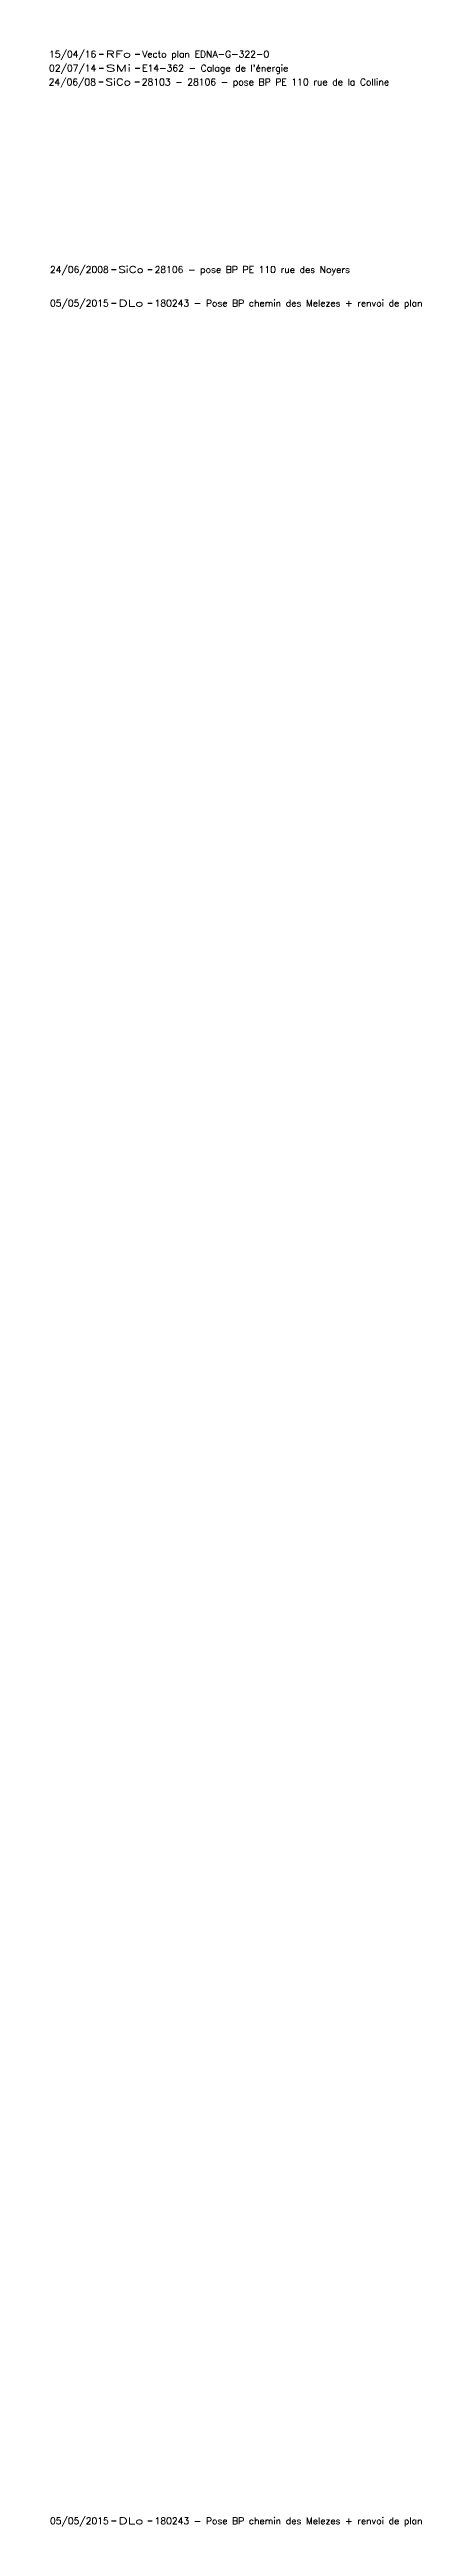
# Model space of a CAD drawing. Header units: millimetres. Extents: x 183997 to 185000, y 126999 to 128004.
# Drawn here: x 184440.6 to 184482.1, y 127487.7 to 127764 of the extents above; entities that cross this region are included whole.
import ezdxf
from ezdxf.enums import TextEntityAlignment as Align

# ---------------------------------------------------------------- set-up
doc = ezdxf.new("R2010")
doc.units = ezdxf.units.MM
doc.layers.get('0').update_dxf_attribs({"linetype": 'CONTINUOUS'})
doc.layers.add('L_910', color=7, linetype='CONTINUOUS', plot=False)
doc.styles.get("Standard").update_dxf_attribs({"font": 'romans.shx', "width": 0.85})

# ---------------------------------------------------------------- blocks, each defined once
blk = doc.blocks.new('GIS_MODF')
at = {"color": 0, "linetype": 'Continuous', "flags": 128}
for points in [[(-2.26, -0.01), (-1.76, -0.01)], [(1.76, -0.01), (2.26, -0.01)]]:
    blk.add_lwpolyline(points, dxfattribs=at)
at = {"color": 0, "linetype": 'Continuous'}
blk.add_attdef('DATE', text='', height=0.75, dxfattribs=at).set_placement((-2.58, -0.39), align=Align.RIGHT)
at = {"color": 0, "linetype": 'Continuous', "width": 3.590909}
blk.add_attdef('USER', text='', height=0.75, dxfattribs=at).set_placement((-1.52, -0.39), (1.31, -0.39), align=Align.FIT)
at = {"color": 0, "linetype": 'Continuous'}
blk.add_attdef('DESC', (2.53, -0.39), '', height=0.75, dxfattribs=at)

msp = doc.modelspace()

# ---------------------------------------------------------------- block references
at = {"layer": 'L_910'}
ref = msp.add_blockref('GIS_MODF', (184448.37, 127763.49), dxfattribs=at)
ref.add_attrib('DATE', '15/04/16', dxfattribs={"layer": '0', "color": 0, "linetype": 'Continuous', "height": 0.75}).set_placement((184445.79, 127763.11), align=Align.RIGHT)
ref.add_attrib('USER', 'RFo', dxfattribs={"layer": '0', "color": 0, "linetype": 'Continuous', "height": 0.75, "width": 1.436364}).set_placement((184446.85, 127763.11), (184449.67, 127763.11), align=Align.FIT)
ref.add_attrib('DESC', 'Vecto plan EDNA-G-322-0', (184450.9, 127763.11), dxfattribs={"layer": '0', "color": 0, "linetype": 'Continuous', "height": 0.75})
ref = msp.add_blockref('GIS_MODF', (184448.33, 127760.39), dxfattribs=at)
ref.add_attrib('DATE', '24/06/08', dxfattribs={"layer": '0', "color": 0, "linetype": 'Continuous', "height": 0.75}).set_placement((184445.75, 127760), align=Align.RIGHT)
ref.add_attrib('USER', 'SiCo', dxfattribs={"layer": '0', "color": 0, "linetype": 'Continuous', "height": 0.75, "width": 1.215385}).set_placement((184446.82, 127760), (184449.64, 127760), align=Align.FIT)
ref.add_attrib('DESC', '28103 - 28106 - pose BP PE 110 rue de la Colline', (184450.86, 127760), dxfattribs={"layer": '0', "color": 0, "linetype": 'Continuous', "height": 0.75})
ref = msp.add_blockref('GIS_MODF', (184448.37, 127761.94), dxfattribs=at)
ref.add_attrib('DATE', '02/07/14', dxfattribs={"layer": '0', "color": 0, "linetype": 'Continuous', "height": 0.75}).set_placement((184445.79, 127761.55), align=Align.RIGHT)
ref.add_attrib('USER', 'SMi', dxfattribs={"layer": '0', "color": 0, "linetype": 'Continuous', "height": 0.75, "width": 1.612245}).set_placement((184446.85, 127761.55), (184449.67, 127761.55), align=Align.FIT)
ref.add_attrib('DESC', "E14-362 - Calage de l'énergie", (184450.9, 127761.55), dxfattribs={"layer": '0', "color": 0, "linetype": 'Continuous', "height": 0.75})
ref = msp.add_blockref('GIS_MODF', (184449.76, 127739.47), dxfattribs=at)
ref.add_attrib('DATE', '24/06/2008', dxfattribs={"layer": '0', "color": 0, "linetype": 'Continuous', "height": 0.75}).set_placement((184447.18, 127739.08), align=Align.RIGHT)
ref.add_attrib('USER', 'SiCo', dxfattribs={"layer": '0', "color": 0, "linetype": 'Continuous', "height": 0.75, "width": 1.215385}).set_placement((184448.25, 127739.08), (184451.07, 127739.08), align=Align.FIT)
ref.add_attrib('DESC', '28106 - pose BP PE 110 rue des Noyers', (184452.29, 127739.08), dxfattribs={"layer": '0', "color": 0, "linetype": 'Continuous', "height": 0.75})
ref = msp.add_blockref('GIS_MODF', (184449.76, 127735.71), dxfattribs=at)
ref.add_attrib('DATE', '05/05/2015', dxfattribs={"layer": '0', "color": 0, "linetype": 'Continuous', "height": 0.75}).set_placement((184447.18, 127735.33), align=Align.RIGHT)
ref.add_attrib('USER', 'DLo', dxfattribs={"layer": '0', "color": 0, "linetype": 'Continuous', "height": 0.75, "width": 1.462963}).set_placement((184448.25, 127735.33), (184451.07, 127735.33), align=Align.FIT)
ref.add_attrib('DESC', '180243 - Pose BP chemin des Melezes + renvoi de plan', (184452.29, 127735.33), dxfattribs={"layer": '0', "color": 0, "linetype": 'Continuous', "height": 0.75})
ref = msp.add_blockref('GIS_MODF', (184449.76, 127488.33), dxfattribs=at)
ref.add_attrib('DATE', '05/05/2015', dxfattribs={"layer": '0', "color": 0, "linetype": 'Continuous', "height": 0.75}).set_placement((184447.18, 127487.94), align=Align.RIGHT)
ref.add_attrib('USER', 'DLo', dxfattribs={"layer": '0', "color": 0, "linetype": 'Continuous', "height": 0.75, "width": 1.462963}).set_placement((184448.25, 127487.94), (184451.07, 127487.94), align=Align.FIT)
ref.add_attrib('DESC', '180243 - Pose BP chemin des Melezes + renvoi de plan', (184452.29, 127487.94), dxfattribs={"layer": '0', "color": 0, "linetype": 'Continuous', "height": 0.75})

doc.saveas('drawing.dxf')
